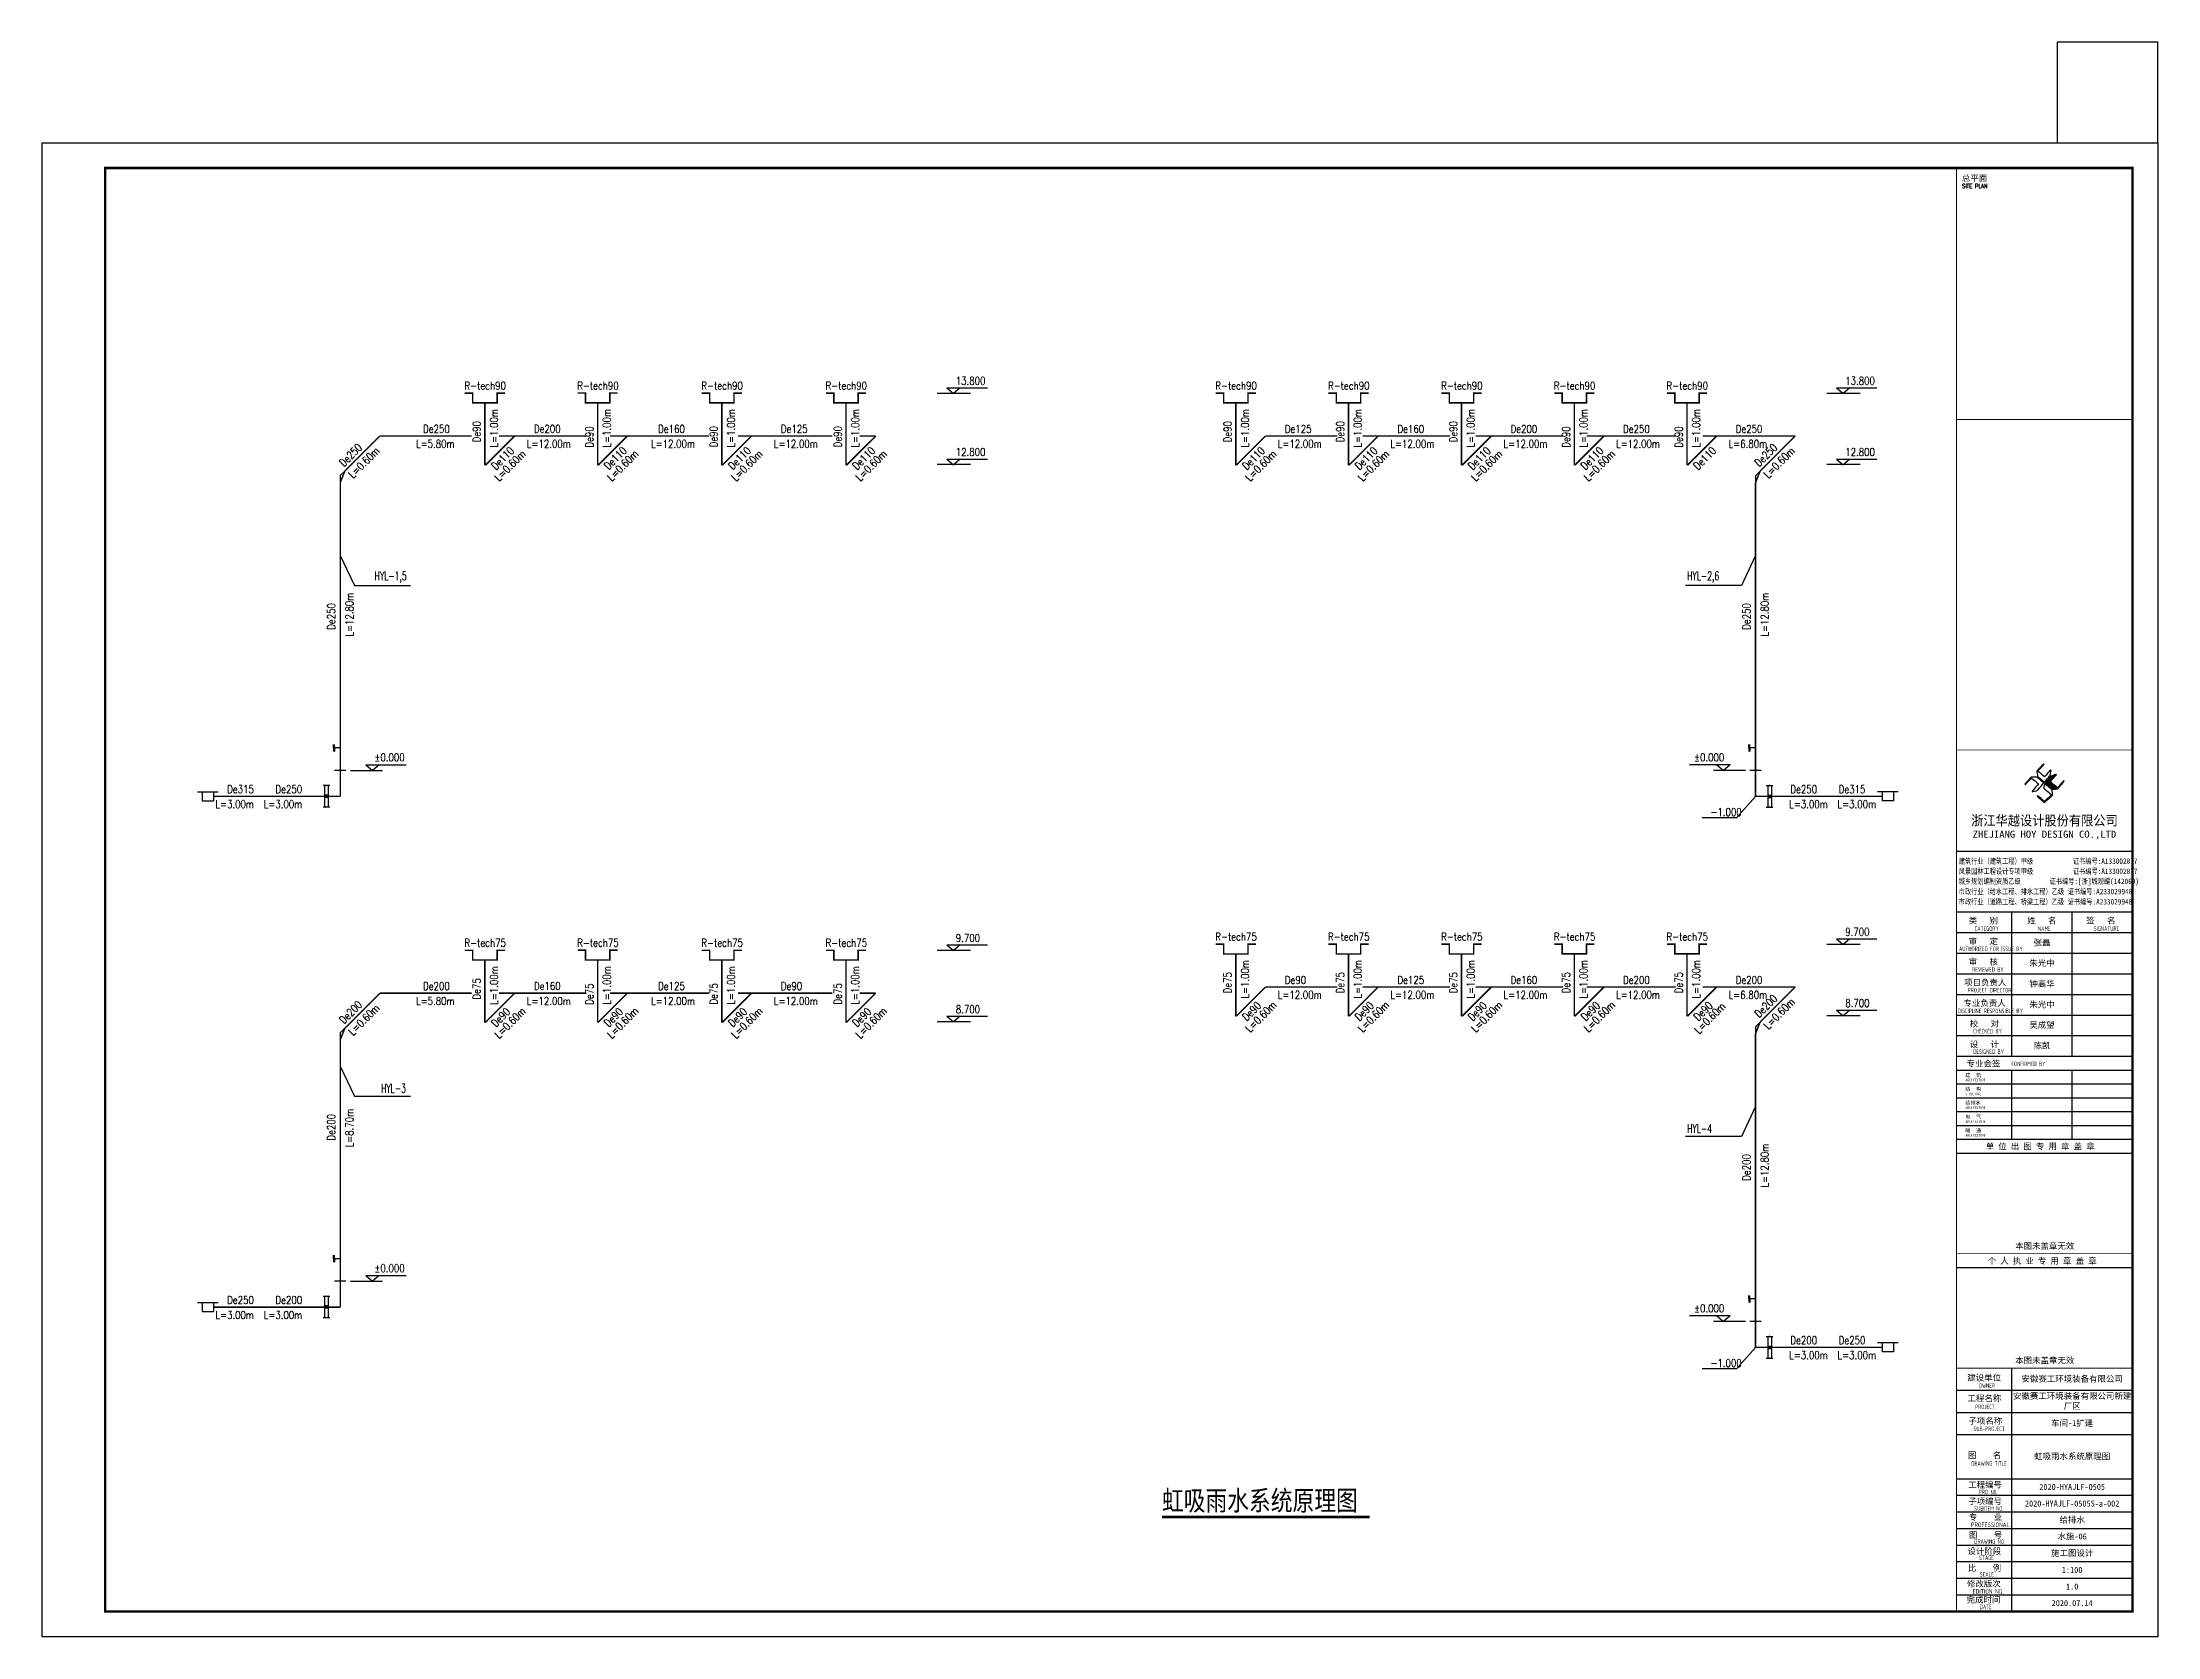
# Model space of a CAD drawing. Extents: x 1635833 to 4277885, y 16914845 to 35313750.
# Drawn here: x 2186774 to 2270874, y 17408929 to 17472329 of the extents above; entities that cross this region are included whole.
import ezdxf
from ezdxf.enums import TextEntityAlignment as Align

# ---------------------------------------------------------------- set-up
doc = ezdxf.new("R2010")
doc.units = 0
doc.header["$LTSCALE"] = 1000
doc.header["$MEASUREMENT"] = 0
for name, color, linetype in [('DIM_SYMB', 165, 'Continuous'), ('DIM_雨水', 3, 'Continuous'), ('PUB_TEXT', 7, 'Continuous'), ('PUB_TITLE', 4, 'Continuous'), ('TK', 4, 'Continuous'), ('TWT_TEXT', 7, 'Continuous'), ('WSL-bgbz', 7, 'Continuous'), ('WSL-gdcd', 7, 'Continuous'), ('WSL-gdgj', 7, 'Continuous'), ('WSL-xhbz', 7, 'Continuous'), ('WSL-xtpj', 7, 'Continuous'), ('WSL-xttg', 7, 'Continuous')]:
    doc.layers.add(name, color=color, linetype=linetype)
doc.styles.add('-宋体', font='', dxfattribs={"width": 0.8})
doc.styles.add('_TWT_SERIAL', font='COMPLEX', dxfattribs={"width": 0.8, "height": 3, "bigfont": 'HZTXT'})
doc.styles.add('HT', font='simhei.ttf', dxfattribs={"width": 0.7})
doc.styles.add('HZTXT', font='romans', dxfattribs={"width": 0.7, "bigfont": 'hztxt'})
doc.styles.add('ROMANS', font='romans', dxfattribs={"width": 0.65, "height": 231.275})
doc.styles.add('TSSD_REIN', font='tssdeng.shx', dxfattribs={"width": 0.7, "bigfont": 'tssdchn.shx'})
doc.styles.add('图签宋体', font='', dxfattribs={"height": 300})
doc.styles.add('图签黑体', font='simhei.ttf', dxfattribs={"height": 550})
doc.styles.get('-宋体').set_extended_font_data('SimSun')
doc.styles.get('图签宋体').set_extended_font_data('NSimSun')

msp = doc.modelspace()

# ---------------------------------------------------------------- texts
at = {"layer": 'PUB_TEXT', "style": '-宋体', "width": 0.8}
msp.add_text('虹吸雨水系统原理图', height=793.038, dxfattribs=at).set_placement((2231285.938, 17413947.558, 0))
at = {"layer": 'TWT_TEXT', "style": '_TWT_SERIAL', "width": 0.64}
for s, p in [('HYL-1,5', (2199984.149, 17450936.338, 0)), ('HYL-2,6', (2252166.774, 17450936.338, 0)), ('HYL-3', (2200240.149, 17430557.966, 0)), ('HYL-4', (2252166.774, 17428959.445, 0))]:
    msp.add_text(s, height=350, dxfattribs=at).set_placement(p)
at = {"layer": 'WSL-bgbz', "style": 'HZTXT', "width": 0.8}
for s, p in [('13.800', (2223090.429, 17458709.888, 0)), ('13.800', (2258452.68, 17458709.888, 0)), ('12.800', (2223090.429, 17455878.352, 0)), ('12.800', (2258452.68, 17455878.352, 0)), ('%%p0.000', (2199979.455, 17443739.228, 0)), ('%%p0.000', (2252442.419, 17443737.792, 0)), ('-1.000', (2253092.385, 17441561.909, 0)), ('9.700', (2223090.429, 17436554.588, 0)), ('9.700', (2258452.68, 17436799.661, 0)), ('8.700', (2223090.429, 17433723.052, 0)), ('8.700', (2258452.68, 17433968.126, 0)), ('%%p0.000', (2199979.455, 17423427.522, 0)), ('%%p0.000', (2252442.419, 17421827.565, 0)), ('-1.000', (2253092.385, 17419651.683, 0))]:
    msp.add_text(s, height=312.6104, dxfattribs=at).set_placement(p)
at = {"layer": 'WSL-gdcd', "style": 'HZTXT', "width": 0.8}
for s, rotation, p in [('L=1.00m', 90, (2204889.831, 17456212.082, 0)), ('L=1.00m', 90, (2209371.742, 17456215.061, 0)), ('L=1.00m', 90, (2214308.95, 17456214.343, 0)), ('L=1.00m', 90, (2219246.159, 17456213.625, 0)), ('L=1.00m', 90, (2234742.346, 17456210.646, 0)), ('L=1.00m', 90, (2239221.278, 17456210.646, 0)), ('L=1.00m', 90, (2243718.072, 17456210.646, 0)), ('L=1.00m', 90, (2248199.983, 17456213.625, 0)), ('L=1.00m', 90, (2252678.915, 17456213.625, 0)), ('L=0.60m', 45, (2199126.88, 17454965.608, 0)), ('L=0.60m', 45, (2204936.616, 17454844.175, 0)), ('L=0.60m', 45, (2209418.526, 17454847.154, 0)), ('L=0.60m', 45, (2214355.735, 17454846.436, 0)), ('L=0.60m', 45, (2219292.944, 17454845.719, 0)), ('L=0.60m', 45, (2234789.131, 17454842.74, 0)), ('L=0.60m', 45, (2239268.062, 17454842.74, 0)), ('L=0.60m', 45, (2243764.857, 17454842.74, 0)), ('L=0.60m', 45, (2248246.768, 17454845.719, 0)), ('L=0.60m', 45, (2255393.077, 17454964.172, 0)), ('L=12.80m', 90, (2199139.588, 17448696.624, 0)), ('L=12.80m', 90, (2255405.784, 17448695.188, 0)), ('L=1.00m', 90, (2234742.346, 17434300.42, 0)), ('L=1.00m', 90, (2239221.278, 17434300.42, 0)), ('L=1.00m', 90, (2243718.072, 17434300.42, 0)), ('L=1.00m', 90, (2248199.983, 17434303.399, 0)), ('L=1.00m', 90, (2252678.915, 17434303.399, 0)), ('L=1.00m', 90, (2204889.831, 17434056.782, 0)), ('L=1.00m', 90, (2209371.742, 17434059.761, 0)), ('L=1.00m', 90, (2214308.95, 17434059.043, 0)), ('L=1.00m', 90, (2219246.159, 17434058.325, 0)), ('L=0.60m', 45, (2199126.88, 17432810.308, 0)), ('L=0.60m', 45, (2234789.131, 17432932.513, 0)), ('L=0.60m', 45, (2239268.062, 17432932.513, 0)), ('L=0.60m', 45, (2243764.857, 17432932.513, 0)), ('L=0.60m', 45, (2248246.768, 17432935.492, 0)), ('L=0.60m', 45, (2252636.212, 17432877.163, 0)), ('L=0.60m', 45, (2255393.077, 17433053.945, 0)), ('L=0.60m', 45, (2204936.616, 17432688.876, 0)), ('L=0.60m', 45, (2209418.526, 17432691.855, 0)), ('L=0.60m', 45, (2214355.735, 17432691.137, 0)), ('L=0.60m', 45, (2219292.944, 17432690.419, 0)), ('L=8.70m', 90, (2199139.588, 17428384.919, 0)), ('L=12.80m', 90, (2255405.784, 17426784.962, 0))]:
    msp.add_text(s, height=312.6104, rotation=rotation, dxfattribs=at).set_placement(p)
for s, p in [('L=5.80m', (2201631.194, 17456205.488, 0)), ('L=12.00m', (2206038.911, 17456206.206, 0)), ('L=12.00m', (2210976.12, 17456205.488, 0)), ('L=12.00m', (2215857.541, 17456205.488, 0)), ('L=12.00m', (2235891.426, 17456204.77, 0)), ('L=12.00m', (2240370.358, 17456204.77, 0)), ('L=12.00m', (2244867.153, 17456204.77, 0)), ('L=12.00m', (2249339.104, 17456204.053, 0)), ('L=6.80m', (2253817.039, 17456203.335, 0)), ('L=3.00m', (2193656.122, 17441878.273, 0)), ('L=3.00m', (2195576.968, 17441878.273, 0)), ('L=3.00m', (2256225.64, 17441876.837, 0)), ('L=3.00m', (2258146.486, 17441876.837, 0)), ('L=5.80m', (2201631.194, 17434050.188, 0)), ('L=12.00m', (2206038.911, 17434050.906, 0)), ('L=12.00m', (2210976.12, 17434050.188, 0)), ('L=12.00m', (2215857.541, 17434050.188, 0)), ('L=12.00m', (2235891.426, 17434294.544, 0)), ('L=12.00m', (2240370.358, 17434294.544, 0)), ('L=12.00m', (2244867.153, 17434294.544, 0)), ('L=12.00m', (2249339.104, 17434293.826, 0)), ('L=6.80m', (2253817.039, 17434293.108, 0)), ('L=3.00m', (2193656.122, 17421566.568, 0)), ('L=3.00m', (2195576.968, 17421566.568, 0)), ('L=3.00m', (2256225.64, 17419966.61, 0)), ('L=3.00m', (2258146.486, 17419966.61, 0))]:
    msp.add_text(s, height=312.6104, dxfattribs=at).set_placement(p)
at = {"layer": 'WSL-gdgj', "style": 'HZTXT', "width": 0.8}
for s, p in [('De250', (2201911.15, 17456798.843, 0)), ('De200', (2206318.867, 17456799.56, 0)), ('De160', (2211256.076, 17456798.843, 0)), ('De125', (2216137.497, 17456798.843, 0)), ('De125', (2236171.382, 17456798.125, 0)), ('De160', (2240650.314, 17456798.125, 0)), ('De200', (2245147.108, 17456798.125, 0)), ('De250', (2249619.06, 17456797.407, 0)), ('De250', (2254096.995, 17456796.689, 0)), ('De315', (2194122.345, 17442471.627, 0)), ('De250', (2196043.191, 17442471.627, 0)), ('De250', (2256271.502, 17442470.191, 0)), ('De315', (2258192.348, 17442470.191, 0)), ('De200', (2201911.15, 17434643.543, 0)), ('De160', (2206318.867, 17434644.261, 0)), ('De125', (2211256.076, 17434643.543, 0)), ('De90', (2216137.497, 17434643.543, 0)), ('De90', (2236171.382, 17434887.898, 0)), ('De125', (2240650.314, 17434887.898, 0)), ('De160', (2245147.108, 17434887.898, 0)), ('De200', (2249619.06, 17434887.18, 0)), ('De200', (2254096.995, 17434886.462, 0)), ('De250', (2194122.345, 17422159.922, 0)), ('De200', (2196043.191, 17422159.922, 0)), ('De200', (2256271.502, 17420559.965, 0)), ('De250', (2258192.348, 17420559.965, 0))]:
    msp.add_text(s, height=312.6104, dxfattribs=at).set_placement(p)
for s, rotation, p in [('De90', 90, (2204199.168, 17456420.952, 0)), ('De90', 90, (2208681.079, 17456211.073, 0)), ('De90', 90, (2213618.287, 17456222.858, 0)), ('De90', 90, (2218555.496, 17456222.14, 0)), ('De90', 90, (2234051.683, 17456419.516, 0)), ('De90', 90, (2238530.615, 17456419.516, 0)), ('De90', 90, (2243027.409, 17456419.516, 0)), ('De90', 90, (2247509.32, 17456209.637, 0)), ('De90', 90, (2251988.252, 17456209.637, 0)), ('De250', 45, (2198764.889, 17455431.609, 0)), ('De110', 45, (2204808.668, 17455301.994, 0)), ('De110', 45, (2209290.578, 17455304.973, 0)), ('De110', 45, (2214227.787, 17455304.973, 0)), ('De110', 45, (2219164.996, 17455304.255, 0)), ('De110', 45, (2234661.183, 17455300.559, 0)), ('De110', 45, (2239140.114, 17455300.559, 0)), ('De110', 45, (2243636.909, 17455300.559, 0)), ('De110', 45, (2248118.82, 17455303.537, 0)), ('De110', 45, (2252597.751, 17455303.537, 0)), ('De250', 45, (2255031.085, 17455430.173, 0)), ('De250', 90, (2198416.273, 17448966.976, 0)), ('De250', 90, (2254682.47, 17448965.541, 0)), ('De75', 90, (2204199.168, 17434265.652, 0)), ('De75', 90, (2208681.079, 17434055.773, 0)), ('De75', 90, (2213618.287, 17434067.558, 0)), ('De75', 90, (2218555.496, 17434066.84, 0)), ('De75', 90, (2234051.683, 17434509.29, 0)), ('De75', 90, (2238530.615, 17434509.29, 0)), ('De75', 90, (2243027.409, 17434509.29, 0)), ('De75', 90, (2247509.32, 17434512.269, 0)), ('De75', 90, (2251988.252, 17434512.269, 0)), ('De200', 45, (2198764.889, 17433276.309, 0)), ('De90', 45, (2234661.183, 17433390.332, 0)), ('De90', 45, (2239140.114, 17433390.332, 0)), ('De90', 45, (2243636.909, 17433390.332, 0)), ('De90', 45, (2248133.704, 17433394.029, 0)), ('De90', 45, (2252612.635, 17433394.029, 0)), ('De200', 45, (2255031.085, 17433519.947, 0)), ('De90', 45, (2204808.668, 17433146.695, 0)), ('De90', 45, (2209290.578, 17433149.673, 0)), ('De90', 45, (2214227.787, 17433149.673, 0)), ('De90', 45, (2219164.996, 17433148.956, 0)), ('De200', 90, (2198416.273, 17428655.271, 0)), ('De200', 90, (2254682.47, 17427055.314, 0))]:
    msp.add_text(s, height=312.6104, rotation=rotation, dxfattribs=at).set_placement(p)
at = {"layer": 'WSL-xhbz', "style": 'HZTXT', "width": 0.8}
for s, p in [('R-tech90', (2203555.606, 17458518.013, 0)), ('R-tech90', (2208037.517, 17458520.992, 0)), ('R-tech90', (2212974.726, 17458520.274, 0)), ('R-tech90', (2217911.935, 17458519.556, 0)), ('R-tech90', (2233408.121, 17458516.577, 0)), ('R-tech90', (2237887.053, 17458516.577, 0)), ('R-tech90', (2242383.848, 17458516.577, 0)), ('R-tech90', (2246865.758, 17458519.556, 0)), ('R-tech90', (2251344.69, 17458519.556, 0)), ('R-tech75', (2203555.606, 17436362.713, 0)), ('R-tech75', (2208037.517, 17436365.692, 0)), ('R-tech75', (2212974.726, 17436364.974, 0)), ('R-tech75', (2217911.935, 17436364.256, 0)), ('R-tech75', (2233408.121, 17436606.351, 0)), ('R-tech75', (2237887.053, 17436606.351, 0)), ('R-tech75', (2242383.848, 17436606.351, 0)), ('R-tech75', (2246865.758, 17436609.33, 0)), ('R-tech75', (2251344.69, 17436609.33, 0))]:
    msp.add_text(s, height=312.6104, dxfattribs=at).set_placement(p)

# ---------------------------------------------------------------- blocks, each defined once
blk = doc.blocks.new('BIAOGAO')
for p, q in [((-559197, 153224), (-557591, 153224)), ((-559197, 153224), (-558934, 153000)), ((-558671, 153224), (-558934, 153000))]:
    blk.add_line(p, q)
blk = doc.blocks.new('建筑外墙3')
at = {"layer": 'WSL-xtpj'}
for p, q in [((-217, 426), (-86, 426)), ((-151, 426), (-151, -426)), ((-151, 49), (0, 49)), ((-61, 448), (-86, 426)), ((-78, 410), (-61, 448)), ((-53, 426), (-78, 410)), ((-53, 426), (53, 426)), ((0, 426), (0, -426)), ((-217, -426), (-86, -426)), ((-151, -42), (0, -42)), ((-60, -405), (-86, -426)), ((-77, -443), (-60, -405)), ((-53, -426), (-77, -443)), ((-53, -426), (53, -426))]:
    blk.add_line(p, q, dxfattribs=at)
blk = doc.blocks.new('雨水井1')
at = {"layer": 'WSL-xtpj'}
for p, q in [((638, 181), (-189, 181)), ((0, 181), (0, -181)), ((449, 181), (449, -181)), ((449, -181), (0, -181))]:
    blk.add_line(p, q, dxfattribs=at)
blk = doc.blocks.new('A$C053D6479')
at = {"layer": 'PUB_TITLE'}
h = blk.add_hatch(color=256, dxfattribs=at)
h.dxf.hatch_style = 1
edge = h.paths.add_edge_path()
edge.add_spline(control_points=[(1026, 827), (1105, 920), (1188, 1008), (1266, 1102)], knot_values=[13, 13, 13, 13, 14, 14, 14, 14], degree=3, periodic=0)
edge.add_spline(control_points=[(1266, 1102), (1258, 1111), (1249, 1119), (1239, 1116)], knot_values=[12, 12, 12, 12, 13, 13, 13, 13], degree=3, periodic=0)
edge.add_spline(control_points=[(1239, 1116), (1210, 1107), (1179, 1092), (1144, 1077)], knot_values=[11, 11, 11, 11, 12, 12, 12, 12], degree=3, periodic=0)
edge.add_spline(control_points=[(1144, 1077), (1109, 1063), (1069, 1053), (1047, 1038)], knot_values=[10, 10, 10, 10, 11, 11, 11, 11], degree=3, periodic=0)
edge.add_spline(control_points=[(1047, 1038), (1028, 1026), (1007, 992), (991, 972)], knot_values=[9, 9, 9, 9, 10, 10, 10, 10], degree=3, periodic=0)
edge.add_spline(control_points=[(991, 972), (942, 913), (899, 868), (849, 810)], knot_values=[8, 8, 8, 8, 9, 9, 9, 9], degree=3, periodic=0)
edge.add_spline(control_points=[(849, 810), (842, 801), (822, 776), (822, 775)], knot_values=[7, 7, 7, 7, 8, 8, 8, 8], degree=3, periodic=0)
edge.add_spline(control_points=[(822, 775), (823, 771), (848, 752), (859, 744)], knot_values=[6, 6, 6, 6, 7, 7, 7, 7], degree=3, periodic=0)
edge.add_spline(control_points=[(859, 744), (949, 670), (1035, 592), (1122, 521)], knot_values=[5, 5, 5, 5, 6, 6, 6, 6], degree=3, periodic=0)
edge.add_spline(control_points=[(1122, 521), (1153, 527), (1185, 530), (1217, 533)], knot_values=[4, 4, 4, 4, 5, 5, 5, 5], degree=3, periodic=0)
edge.add_spline(control_points=[(1217, 533), (1246, 535), (1293, 532), (1316, 542)], knot_values=[3, 3, 3, 3, 4, 4, 4, 4], degree=3, periodic=0)
edge.add_spline(control_points=[(1316, 542), (1327, 547), (1338, 565), (1349, 579)], knot_values=[2, 2, 2, 2, 3, 3, 3, 3], degree=3, periodic=0)
edge.add_spline(control_points=[(1349, 579), (1423, 670), (1507, 759), (1572, 848)], knot_values=[1, 1, 1, 1, 2, 2, 2, 2], degree=3, periodic=0)
edge.add_spline(control_points=[(1572, 848), (1564, 852), (1561, 861), (1551, 862)], knot_values=[0, 0, 0, 0, 1, 1, 1, 1], degree=3, periodic=0)
edge.add_spline(control_points=[(1551, 862), (1469, 769), (1393, 671), (1310, 579)], knot_values=[15, 15, 15, 15, 16, 16, 16, 16], degree=3, periodic=0)
edge.add_spline(control_points=[(1310, 579), (1216, 662), (1118, 742), (1026, 827)], knot_values=[14, 14, 14, 14, 15, 15, 15, 15], degree=3, periodic=0)
at = {"layer": 'TK'}
for points, knots in [([(555, 949), (624, 891), (699, 833), (760, 773), (689, 691), (614, 604), (539, 517), (529, 505), (516, 487), (506, 482), (492, 475), (469, 472), (452, 467), (416, 456), (383, 448), (342, 438), (323, 433), (297, 422), (293, 440), (291, 452), (313, 470), (322, 480), (400, 566), (477, 652), (553, 736), (460, 815), (366, 894), (270, 970), (183, 883), (101, 791), (16, 703), (-18, 714), (9, 735), (28, 755), (103, 838), (192, 930), (266, 1005), (319, 1009), (387, 1005), (442, 1007), (456, 1008), (472, 1011), (485, 1007), (507, 1000), (534, 967), (555, 949)], [0, 0, 0, 0, 1, 1, 1, 2, 2, 2, 3, 3, 3, 4, 4, 4, 5, 5, 5, 6, 6, 6, 7, 7, 7, 8, 8, 8, 9, 9, 9, 10, 10, 10, 11, 11, 11, 12, 12, 12, 13, 13, 13, 14, 14, 14, 15, 15, 15, 15]), ([(1031, 1298), (1066, 1286), (1054, 1262), (1045, 1224), (1036, 1188), (1031, 1158), (1024, 1121), (1020, 1104), (1017, 1085), (1012, 1071), (1004, 1052), (976, 1026), (956, 1003), (906, 946), (866, 899), (814, 839), (806, 829), (789, 806), (787, 806), (777, 804), (728, 856), (719, 864), (651, 922), (580, 978), (514, 1036), (509, 1106), (488, 1176), (479, 1247), (570, 1343), (663, 1436), (758, 1526), (764, 1523), (768, 1518), (774, 1515), (693, 1422), (599, 1343), (520, 1249), (607, 1171), (698, 1096), (789, 1021), (874, 1109), (950, 1206), (1031, 1298)], [0, 0, 0, 0, 1, 1, 1, 2, 2, 2, 3, 3, 3, 4, 4, 4, 5, 5, 5, 6, 6, 6, 7, 7, 7, 8, 8, 8, 9, 9, 9, 10, 10, 10, 11, 11, 11, 12, 12, 12, 13, 13, 13, 14, 14, 14, 14]), ([(1551, 862), (1561, 861), (1564, 852), (1572, 848), (1507, 759), (1423, 670), (1349, 579), (1338, 565), (1327, 547), (1316, 542), (1293, 532), (1246, 535), (1217, 533), (1185, 530), (1153, 527), (1122, 521), (1035, 592), (949, 670), (859, 744), (848, 752), (823, 771), (822, 775), (822, 776), (842, 801), (849, 810), (899, 868), (942, 913), (991, 972), (1007, 992), (1028, 1026), (1047, 1038), (1069, 1053), (1109, 1063), (1144, 1077), (1179, 1092), (1210, 1107), (1239, 1116), (1249, 1119), (1258, 1111), (1266, 1102), (1188, 1008), (1105, 920), (1026, 827), (1118, 742), (1216, 662), (1310, 579), (1393, 671), (1469, 769), (1551, 862)], [0, 0, 0, 0, 1, 1, 1, 2, 2, 2, 3, 3, 3, 4, 4, 4, 5, 5, 5, 6, 6, 6, 7, 7, 7, 8, 8, 8, 9, 9, 9, 10, 10, 10, 11, 11, 11, 12, 12, 12, 13, 13, 13, 14, 14, 14, 15, 15, 15, 16, 16, 16, 16]), ([(1097, 490), (1100, 425), (1106, 361), (1107, 294), (1018, 207), (925, 121), (830, 33), (818, 21), (800, 0), (787, 0), (768, -1), (725, 49), (712, 60), (662, 103), (616, 143), (568, 186), (545, 207), (518, 224), (499, 250), (501, 259), (511, 261), (516, 267), (609, 192), (696, 111), (785, 33), (883, 118), (977, 208), (1070, 298), (992, 373), (892, 456), (803, 534), (791, 544), (768, 561), (766, 569), (761, 588), (776, 634), (780, 655), (785, 690), (788, 721), (795, 746), (897, 661), (998, 576), (1097, 490)], [0, 0, 0, 0, 1, 1, 1, 2, 2, 2, 3, 3, 3, 4, 4, 4, 5, 5, 5, 6, 6, 6, 7, 7, 7, 8, 8, 8, 9, 9, 9, 10, 10, 10, 11, 11, 11, 12, 12, 12, 13, 13, 13, 14, 14, 14, 14])]:
    blk.add_open_spline(points, degree=3, knots=knots, dxfattribs=at)
blk = doc.blocks.new('GeYuanFrame_18068708', base_point=(20.09, 4.53))
at = {"layer": 'PUB_TITLE'}
for points in [[(803.09, 235.33), (803.09, 292.73)], [(827.09, 235.33), (827.09, 292.73)], [(803.09, 202.33), (803.09, 229.83)], [(827.09, 202.33), (827.09, 229.83)], [(803.09, 14.53), (803.09, 111.33)]]:
    blk.add_lwpolyline(points, dxfattribs=at)
at = {"layer": 'TK'}
for p, q in [((781.09, 316.93), (851.09, 316.93)), ((781.09, 284.53), (851.09, 284.53)), ((781.09, 276.33), (851.09, 276.33)), ((781.09, 268.13), (851.09, 268.13)), ((781.09, 259.93), (851.09, 259.93)), ((781.09, 251.73), (851.09, 251.73)), ((781.09, 243.53), (851.09, 243.53)), ((781.09, 235.33), (851.09, 235.33)), ((781.09, 235.33), (851.09, 235.33)), ((781.09, 102.53), (851.09, 102.53)), ((781.09, 93.73), (851.09, 93.73)), ((781.09, 84.93), (803.09, 84.93)), ((781.09, 84.93), (851.09, 84.93)), ((781.09, 67.37), (851.09, 67.37)), ((781.09, 67.33), (851.09, 67.33)), ((781.09, 60.77), (851.09, 60.77)), ((781.09, 54.17), (851.09, 54.17)), ((781.09, 47.57), (851.09, 47.57)), ((781.09, 40.97), (851.09, 40.97)), ((781.09, 34.37), (851.09, 34.37)), ((781.09, 27.77), (851.09, 27.77)), ((781.09, 21.17), (851.09, 21.17)), ((781.09, 14.53), (851.09, 14.53))]:
    blk.add_line(p, q, dxfattribs=at)
blk.add_lwpolyline([(20.09, 4.53), (20.09, 598.53), (861.09, 598.53), (861.09, 4.53)], close=True, dxfattribs=at)
at = {"layer": 'TK', "const_width": 1}
blk.add_lwpolyline([(45.09, 588.53), (851.09, 588.53), (851.09, 14.53), (45.09, 14.53)], close=True, dxfattribs=at)
at = {"layer": 'TK'}
for points, const_width in [([(781.09, 588.53), (781.09, 14.53)], 0.4), ([(781.09, 488.5), (851.09, 488.5)], 0.35), ([(781.09, 357.14), (851.09, 357.14)], 0.35), ([(781.09, 292.73), (851.09, 292.73)], 0.35), ([(781.09, 292.73), (851.09, 292.73)], 0.35), ([(781.09, 235.33), (851.09, 235.33)], 0.35), ([(781.09, 202.33), (851.09, 202.33)], 0.35), ([(781.09, 156.83), (851.09, 156.83)], 0.35), ([(781.09, 111.33), (851.09, 111.33)], 0.35), ([(781.09, 67.37), (851.09, 67.37)], 0.35)]:
    blk.add_lwpolyline(points, dxfattribs=dict(at, const_width=const_width))
for points in [[(781.09, 292.73), (851.09, 292.73)], [(781.09, 235.33), (851.09, 235.33)], [(781.09, 229.83), (851.09, 229.83)], [(781.09, 224.33), (851.09, 224.33)], [(781.09, 218.83), (851.09, 218.83)], [(781.09, 213.33), (851.09, 213.33)], [(781.09, 207.83), (851.09, 207.83)], [(781.09, 202.33), (851.09, 202.33)], [(781.09, 196.83), (851.09, 196.83)], [(781.09, 151.33), (851.09, 151.33)]]:
    blk.add_lwpolyline(points, dxfattribs=at)
at = {"layer": 'PUB_TITLE', "xscale": 0.01000000000021828, "yscale": 0.01000000000021828, "zscale": 0.01}
blk.add_blockref('A$C053D6479', (808.19, 336.27), dxfattribs=at)
at = {"layer": 'TK', "style": '图签宋体'}
for s, height, p in [('总平面', 2.4, (783.23, 583.28)), ('类   别', 2.4, (785.97, 288.09)), ('姓   名', 2.4, (809.2, 288.09)), ('签   名', 2.4, (832.68, 288.09)), ('审   定', 2.4, (785.97, 279.89)), ('审   核', 2.4, (785.97, 271.69)), ('项目负责人', 2.4, (784.13, 263.49)), ('专业负责人', 2.4, (783.89, 255.29)), ('校   对', 2.4, (786.38, 247.09)), ('设   计', 2.4, (786.36, 238.89)), ('建  筑', 1.44, (784.61, 227.11)), ('专业会签', 2.4, (785.12, 231.24)), ('结  构', 1.44, (784.61, 221.61)), ('给排水', 1.44, (784.61, 216.11)), ('电  气', 1.44, (784.61, 210.61)), ('暖  通', 1.44, (784.61, 205.11)), ('单 位 出 图 专 用 章 盖 章', 2.4, (792.72, 198.35)), ('本图未盖章无效', 2.4, (804.43, 158.7)), ('个 人 执 业 专 用 章 盖 章', 2.4, (793.52, 152.77)), ('本图未盖章无效', 2.4, (804.43, 113.2)), ('建设单位', 2.4, (785.39, 106.33)), ('工程名称', 2.4, (785.47, 98.12)), ('子项名称', 2.4, (785.85, 89.14)), ('图    名', 2.4, (785.63, 75.5)), ('工程编号', 2.4, (785.77, 63.77)), ('子项编号', 2.4, (785.77, 57.19)), ('专    业', 2.4, (786.01, 50.88)), ('图    号', 2.4, (786.02, 43.77)), ('设计阶段', 2.4, (785.45, 37.32)), ('修改版次', 2.4, (785.24, 24.41)), ('比    例', 2.4, (785.59, 30.63)), ('完成时间', 2.4, (785.11, 18.02))]:
    blk.add_text(s, height=height, dxfattribs=at).set_placement(p)
at = {"layer": 'TK'}
for s, height, style, width, p in [('SITE PLAN', 1.697, 'ROMANS', 0.76, (783.35, 580.49)), ('建筑行业（建筑工程）甲级           证书编号:A133002877', 2.2, '-宋体', 0.8, (782, 311.83)), ('风景园林工程设计专项甲级           证书编号:A133002877', 2.2, '-宋体', 0.8, (782, 307.81)), ('城乡规划编制资质乙级        证书编号:[浙]城规编(142069)', 2.2, '-宋体', 0.8, (782, 303.82)), ('市政行业（给水工程、排水工程）乙级 证书编号:A233029948', 2.2, '-宋体', 0.8, (782, 299.74)), ('市政行业（道路工程、桥梁工程）乙级 证书编号:A233029948', 2.2, '-宋体', 0.8, (782, 295.69)), ('CATEGORY', 1.8, 'TSSD_REIN', 0.7, (788.32, 285.17)), ('NAME', 1.8, 'TSSD_REIN', 0.7, (813.51, 285.17)), ('SIGNATURE', 1.8, 'TSSD_REIN', 0.7, (835.66, 285.17)), ('AUTHORIZED FOR ISSUE BY', 1.8, 'TSSD_REIN', 0.7, (782.12, 277.17)), ('REVIEWED BY', 1.8, 'TSSD_REIN', 0.7, (787.36, 268.91)), ('PROJECT DIRECTOR', 1.8, 'TSSD_REIN', 0.7, (785.55, 260.74)), ('DISCIPLINE RESPONSIBLE BY', 1.8, 'TSSD_REIN', 0.7, (781.57, 252.48)), ('CHECKED BY', 1.8, 'TSSD_REIN', 0.7, (787.75, 244.44)), ('DESIGNED BY', 1.8, 'TSSD_REIN', 0.7, (787.76, 236.27)), ('CONFIRMED BY', 1.8, 'TSSD_REIN', 0.7, (802.94, 231.42)), ('ARCHITECTURE', 1.08, 'TSSD_REIN', 0.7, (784.65, 225.34)), ('STRUCTURE', 1.08, 'TSSD_REIN', 0.7, (784.65, 219.84)), ('ARCHITECTURE', 1.08, 'TSSD_REIN', 0.7, (784.65, 214.34)), ('ARCHITECTURE', 1.08, 'TSSD_REIN', 0.7, (784.65, 208.84)), ('ARCHITECTURE', 1.08, 'TSSD_REIN', 0.7, (784.65, 203.34)), ('OWNER', 1.8, 'TSSD_REIN', 0.7, (789.98, 103.48)), ('PROJECT', 1.8, 'TSSD_REIN', 0.7, (788.52, 95.02)), ('SUB-PROJECT', 1.8, 'TSSD_REIN', 0.7, (787.86, 86.3)), ('DRAWING TITLE', 1.8, 'TSSD_REIN', 0.7, (786.97, 72.53)), ('PRO N0.', 1.8, 'TSSD_REIN', 0.7, (790.01, 61.15)), ('SUBITEM NO.', 1.8, 'TSSD_REIN', 0.7, (788.15, 54.58)), ('PROFESSIONAL', 1.8, 'TSSD_REIN', 0.8, (786.88, 48.15)), ('DRAWING NO.', 1.8, 'TSSD_REIN', 0.7, (788.19, 41.45)), ('STAGE', 1.8, 'TSSD_REIN', 0.7, (790.09, 35.03)), ('SCALE', 1.8, 'TSSD_REIN', 0.7, (790.38, 28.42)), ('EDITION NO.', 1.8, 'TSSD_REIN', 0.8, (787.53, 21.64)), ('DATE', 1.8, 'TSSD_REIN', 0.7, (790.33, 15.45))]:
    blk.add_text(s, height=height, dxfattribs=dict(at, style=style, width=width)).set_placement(p)
for s, height, style, width, p in [('浙江华越设计股份有限公司', 3.96, 'HT', 0.9, (816.07, 329.16)), ('ZHEJIANG HOY DESIGN CO.,LTD', 2.8, '图签黑体', 1.11, (816.06, 323.29))]:
    blk.add_text(s, height=height, dxfattribs=dict(at, style=style, width=width)).set_placement(p, align=Align.MIDDLE)
at = {"layer": 'TK', "char_height": 2.4, "attachment_point": 5, "style": '图签宋体'}
for s, insert, width in [('张矗', (815.09, 280.4), 24), ('朱光中', (815.09, 272.23), 24), ('钟高华', (815.09, 264.03), 24), ('朱光中', (815.09, 255.76), 24), ('吴成望', (815.09, 247.63), 24), ('陈凯', (815.09, 239.43), 24), ('安徽赛工环境装备有限公司新建厂区', (827.09, 98.13), 48), ('安徽赛工环境装备有限公司', (827.09, 106.93), 48), ('车间-1扩建', (827.09, 89.33), 48), ('虹吸雨水系统原理图', (827.09, 76.13), 48), ('2020-HYAJLF-0505', (827.09, 64.07), 48), ('2020-HYAJLF-0505S-a-002', (827.09, 57.47), 48), ('给排水', (827.09, 50.87), 48), ('水施-06', (827.09, 44.27), 48), ('施工图设计', (827.09, 37.67), 48), ('1:100', (827.09, 31.07), 48), ('1.0', (827.09, 24.47), 48), ('2020.07.14', (827.09, 17.88), 48)]:
    blk.add_mtext(s, dxfattribs=dict(at, insert=insert, width=width))

# ---------------------------------------------------------------- linework, layer by layer
msp.add_lwpolyline([(2266873.512, 17468328.671), (2270873.512, 17468328.671), (2270873.512, 17472328.671), (2266873.512, 17472328.671)], close=True)
at = {"layer": 'DIM_SYMB', "const_width": 105}
msp.add_lwpolyline([(2231285.938, 17413685.078), (2239541.507, 17413685.078)], dxfattribs=at)
at = {"layer": 'DIM_雨水'}
for p, q in [((2198619.697, 17451920.799, 0), (2199182.832, 17450729.671, 0)), ((2254885.893, 17451920.799, 0), (2254322.758, 17450729.671, 0)), ((2199182.832, 17450729.671, 0), (2201408.816, 17450729.671, 0)), ((2254322.758, 17450729.671, 0), (2252096.774, 17450729.671, 0)), ((2198619.697, 17431609.094, 0), (2199182.832, 17430417.966, 0)), ((2199182.832, 17430417.966, 0), (2201408.816, 17430417.966, 0)), ((2254885.893, 17430010.573, 0), (2254322.758, 17428819.445, 0)), ((2254322.758, 17428819.445, 0), (2252096.774, 17428819.445, 0))]:
    msp.add_line(p, q, dxfattribs=at)
at = {"layer": 'WSL-bgbz'}
for p, q in [((2223676.193, 17458365.248, 0), (2222351.912, 17458365.248, 0)), ((2259038.445, 17458365.248, 0), (2257714.163, 17458365.248, 0)), ((2223676.193, 17455533.713, 0), (2222351.912, 17455533.713, 0)), ((2259038.445, 17455533.713, 0), (2257714.163, 17455533.713, 0)), ((2199025.901, 17443373.452, 0), (2200296.961, 17443373.452, 0)), ((2254479.689, 17443372.016, 0), (2253208.629, 17443372.016, 0)), ((2254885.893, 17442344.639, 0), (2254135.034, 17441494.061, 0)), ((2254135.034, 17441494.061, 0), (2252761.215, 17441494.061, 0)), ((2259038.445, 17436455.022, 0), (2257714.163, 17436455.022, 0)), ((2223676.193, 17436209.948, 0), (2222351.912, 17436209.948, 0)), ((2223676.193, 17433378.413, 0), (2222351.912, 17433378.413, 0)), ((2259038.445, 17433623.486, 0), (2257714.163, 17433623.486, 0)), ((2199025.901, 17423061.747, 0), (2200296.961, 17423061.747, 0)), ((2254479.689, 17421461.79, 0), (2253208.629, 17421461.79, 0)), ((2254885.893, 17420434.413, 0), (2254135.034, 17419583.834, 0)), ((2254135.034, 17419583.834, 0), (2252761.215, 17419583.834, 0))]:
    msp.add_line(p, q, dxfattribs=at)
at = {"layer": 'WSL-xtpj'}
for p, q in [((2198349.974, 17444268.969, 0), (2198349.974, 17444406.711, 0)), ((2198349.974, 17444268.969, 0), (2198349.974, 17444131.228, 0)), ((2198388.726, 17444268.969, 0), (2198388.726, 17444406.711, 0)), ((2198619.697, 17444268.969, 0), (2198388.726, 17444268.969, 0)), ((2198388.726, 17444268.969, 0), (2198388.726, 17444131.228, 0)), ((2254616.17, 17444267.534, 0), (2254616.17, 17444405.275, 0)), ((2254616.17, 17444267.534, 0), (2254616.17, 17444129.792, 0)), ((2254654.923, 17444267.534, 0), (2254654.923, 17444405.275, 0)), ((2254885.893, 17444267.534, 0), (2254654.923, 17444267.534, 0)), ((2254654.923, 17444267.534, 0), (2254654.923, 17444129.792, 0)), ((2198843.381, 17443373.452, 0), (2198396.013, 17443373.452, 0)), ((2255109.578, 17443372.016, 0), (2254662.209, 17443372.016, 0)), ((2198349.974, 17423957.264, 0), (2198349.974, 17424095.006, 0)), ((2198349.974, 17423957.264, 0), (2198349.974, 17423819.523, 0)), ((2198388.726, 17423957.264, 0), (2198388.726, 17424095.006, 0)), ((2198619.697, 17423957.264, 0), (2198388.726, 17423957.264, 0)), ((2198388.726, 17423957.264, 0), (2198388.726, 17423819.523, 0)), ((2198843.381, 17423061.747, 0), (2198396.013, 17423061.747, 0)), ((2254616.17, 17422357.307, 0), (2254616.17, 17422495.049, 0)), ((2254616.17, 17422357.307, 0), (2254616.17, 17422219.566, 0)), ((2254654.923, 17422357.307, 0), (2254654.923, 17422495.049, 0)), ((2254885.893, 17422357.307, 0), (2254654.923, 17422357.307, 0)), ((2254654.923, 17422357.307, 0), (2254654.923, 17422219.566, 0)), ((2255109.578, 17421461.79, 0), (2254662.209, 17421461.79, 0))]:
    msp.add_line(p, q, dxfattribs=at)
at = {"layer": 'WSL-xttg'}
for p, q in [((2198798.102, 17455275.537, 0), (2198619.697, 17455097.132, 0)), ((2198619.697, 17455097.132, 0), (2198619.697, 17454823.367, 0)), ((2255064.298, 17455274.101, 0), (2254885.893, 17455095.696, 0)), ((2254885.893, 17455095.696, 0), (2254885.893, 17454821.932, 0)), ((2198798.102, 17433120.237, 0), (2198619.697, 17432941.832, 0)), ((2255064.298, 17433363.875, 0), (2254885.893, 17433185.47, 0)), ((2254885.893, 17433185.47, 0), (2254885.893, 17432911.705, 0)), ((2198619.697, 17432941.832, 0), (2198619.697, 17432668.068, 0))]:
    msp.add_line(p, q, dxfattribs=at)
at = {"layer": 'WSL-xttg', "const_width": 60, "elevation": 0}
for points in [[(2203571.196, 17458377.387), (2203885.853, 17458377.387), (2203885.853, 17457990.353), (2204854.028, 17457990.353), (2204854.028, 17458377.387), (2205168.685, 17458377.387)], [(2208053.106, 17458380.366), (2208367.763, 17458380.366), (2208367.763, 17457993.332), (2209335.938, 17457993.332), (2209335.938, 17458380.366), (2209650.595, 17458380.366)], [(2212990.315, 17458379.648), (2213304.972, 17458379.648), (2213304.972, 17457992.615), (2214273.147, 17457992.615), (2214273.147, 17458379.648), (2214587.804, 17458379.648)], [(2217927.524, 17458378.931), (2218242.181, 17458378.931), (2218242.181, 17457991.897), (2219210.356, 17457991.897), (2219210.356, 17458378.931), (2219525.013, 17458378.931)], [(2233423.711, 17458375.952), (2233738.368, 17458375.952), (2233738.368, 17457988.918), (2234706.543, 17457988.918), (2234706.543, 17458375.952), (2235021.2, 17458375.952)], [(2237902.643, 17458375.952), (2238217.299, 17458375.952), (2238217.299, 17457988.918), (2239185.474, 17457988.918), (2239185.474, 17458375.952), (2239500.131, 17458375.952)], [(2242399.437, 17458375.952), (2242714.094, 17458375.952), (2242714.094, 17457988.918), (2243682.269, 17457988.918), (2243682.269, 17458375.952), (2243996.926, 17458375.952)], [(2246881.348, 17458378.931), (2247196.005, 17458378.931), (2247196.005, 17457991.897), (2248164.18, 17457991.897), (2248164.18, 17458378.931), (2248478.837, 17458378.931)], [(2251360.28, 17458378.931), (2251674.936, 17458378.931), (2251674.936, 17457991.897), (2252643.112, 17457991.897), (2252643.112, 17458378.931), (2252957.768, 17458378.931)], [(2204369.94, 17457990.353), (2204369.94, 17455504.852)], [(2208851.851, 17457993.332), (2208851.851, 17455507.831)], [(2213789.06, 17457992.615), (2213789.06, 17455507.113)], [(2218726.268, 17457991.897), (2218726.268, 17455506.395)], [(2234222.455, 17457988.918), (2234222.455, 17455503.416)], [(2238701.387, 17457988.918), (2238701.387, 17455503.416)], [(2243198.182, 17457988.918), (2243198.182, 17455503.416)], [(2247680.092, 17457991.897), (2247680.092, 17455506.395)], [(2252159.024, 17457991.897), (2252159.024, 17455506.395)], [(2198798.102, 17455275.537), (2200195.904, 17456673.339)], [(2200195.904, 17456673.339), (2203843.391, 17456673.339)], [(2204387.803, 17455508.548), (2205553.312, 17456674.057)], [(2204933.057, 17456674.057), (2208400.788, 17456674.057)], [(2208866.735, 17455508.548), (2210032.243, 17456674.057)], [(2209349.234, 17456673.339), (2213278.347, 17456673.339)], [(2213803.944, 17455507.831), (2214969.452, 17456673.339)], [(2214436.233, 17456673.339), (2218178.174, 17456673.339)], [(2218741.152, 17455507.113), (2219906.661, 17456672.621)], [(2219263.844, 17456672.621), (2219906.661, 17456672.621)], [(2234240.318, 17455507.113), (2235405.827, 17456672.621)], [(2235405.827, 17456672.621), (2238253.303, 17456672.621)], [(2238719.25, 17455507.113), (2239884.758, 17456672.621)], [(2239264.504, 17456672.621), (2242732.235, 17456672.621)], [(2243216.044, 17455507.113), (2244381.553, 17456672.621)], [(2243761.299, 17456672.621), (2247229.029, 17456672.621)], [(2247694.976, 17455507.113), (2248860.485, 17456672.621)], [(2248177.475, 17456671.903), (2251707.206, 17456671.903)], [(2252173.908, 17455507.113), (2253339.417, 17456672.621)], [(2252780.523, 17456671.903), (2253338.699, 17456671.903)], [(2253339.417, 17456672.621), (2256462.1, 17456671.903)], [(2255064.298, 17455274.101), (2256462.1, 17456671.903)], [(2198798.102, 17455275.537), (2198619.697, 17454823.367)], [(2255064.298, 17455274.101), (2254885.893, 17454821.932)], [(2198619.697, 17454823.367), (2198619.697, 17442346.075)], [(2254885.893, 17454821.932), (2254885.893, 17442344.639)], [(2198619.697, 17442346.075), (2193582.004, 17442346.075)], [(2254885.893, 17442344.639), (2259923.586, 17442344.639)], [(2233423.711, 17436465.725), (2233738.368, 17436465.725), (2233738.368, 17436078.691), (2234706.543, 17436078.691), (2234706.543, 17436465.725), (2235021.2, 17436465.725)], [(2237902.643, 17436465.725), (2238217.299, 17436465.725), (2238217.299, 17436078.691), (2239185.474, 17436078.691), (2239185.474, 17436465.725), (2239500.131, 17436465.725)], [(2242399.437, 17436465.725), (2242714.094, 17436465.725), (2242714.094, 17436078.691), (2243682.269, 17436078.691), (2243682.269, 17436465.725), (2243996.926, 17436465.725)], [(2246881.348, 17436468.704), (2247196.005, 17436468.704), (2247196.005, 17436081.67), (2248164.18, 17436081.67), (2248164.18, 17436468.704), (2248478.837, 17436468.704)], [(2251360.28, 17436468.704), (2251674.936, 17436468.704), (2251674.936, 17436081.67), (2252643.112, 17436081.67), (2252643.112, 17436468.704), (2252957.768, 17436468.704)], [(2203571.196, 17436222.088), (2203885.853, 17436222.088), (2203885.853, 17435835.054), (2204854.028, 17435835.054), (2204854.028, 17436222.088), (2205168.685, 17436222.088)], [(2204369.94, 17435835.054), (2204369.94, 17433349.552)], [(2208053.106, 17436225.066), (2208367.763, 17436225.066), (2208367.763, 17435838.033), (2209335.938, 17435838.033), (2209335.938, 17436225.066), (2209650.595, 17436225.066)], [(2208851.851, 17435838.033), (2208851.851, 17433352.531)], [(2212990.315, 17436224.349), (2213304.972, 17436224.349), (2213304.972, 17435837.315), (2214273.147, 17435837.315), (2214273.147, 17436224.349), (2214587.804, 17436224.349)], [(2213789.06, 17435837.315), (2213789.06, 17433351.813)], [(2217927.524, 17436223.631), (2218242.181, 17436223.631), (2218242.181, 17435836.597), (2219210.356, 17435836.597), (2219210.356, 17436223.631), (2219525.013, 17436223.631)], [(2218726.268, 17435836.597), (2218726.268, 17433351.095)], [(2234222.455, 17436078.691), (2234222.455, 17433593.189)], [(2238701.387, 17436078.691), (2238701.387, 17433593.189)], [(2243198.182, 17436078.691), (2243198.182, 17433593.189)], [(2247680.092, 17436081.67), (2247680.092, 17433596.168)], [(2252159.024, 17436081.67), (2252159.024, 17433596.168)], [(2234240.318, 17433596.886), (2235405.827, 17434762.395)], [(2235405.827, 17434762.395), (2238253.303, 17434762.395)], [(2238719.25, 17433596.886), (2239884.758, 17434762.395)], [(2239264.504, 17434762.395), (2242732.235, 17434762.395)], [(2243216.044, 17433596.886), (2244381.553, 17434762.395)], [(2243761.299, 17434762.395), (2247229.029, 17434762.395)], [(2247694.976, 17433596.886), (2248860.485, 17434762.395)], [(2248177.475, 17434761.677), (2251707.206, 17434761.677)], [(2252173.908, 17433596.886), (2253339.417, 17434762.395)], [(2252780.523, 17434761.677), (2253338.699, 17434761.677)], [(2253339.417, 17434762.395), (2256462.1, 17434761.677)], [(2255064.298, 17433363.875), (2256462.1, 17434761.677)], [(2198798.102, 17433120.237), (2200195.904, 17434518.039)], [(2200195.904, 17434518.039), (2203843.391, 17434518.039)], [(2204387.803, 17433353.249), (2205553.312, 17434518.757)], [(2204933.057, 17434518.757), (2208400.788, 17434518.757)], [(2208866.735, 17433353.249), (2210032.243, 17434518.757)], [(2209349.234, 17434518.039), (2213278.347, 17434518.039)], [(2213803.944, 17433352.531), (2214969.452, 17434518.039)], [(2214436.233, 17434518.039), (2218178.174, 17434518.039)], [(2218741.152, 17433351.813), (2219906.661, 17434517.322)], [(2219263.844, 17434517.322), (2219906.661, 17434517.322)], [(2198798.102, 17433120.237), (2198619.697, 17432668.068)], [(2255064.298, 17433363.875), (2254885.893, 17432911.705)], [(2198619.697, 17432668.068), (2198619.697, 17422034.37)], [(2254885.893, 17432911.705), (2254885.893, 17420434.413)], [(2198619.697, 17422034.37), (2193582.004, 17422034.37)], [(2254885.893, 17420434.413), (2259923.586, 17420434.413)]]:
    msp.add_lwpolyline(points, dxfattribs=at)

# ---------------------------------------------------------------- block references
at = {"xscale": 100, "yscale": 100, "zscale": 100}
msp.add_blockref('GeYuanFrame_18068708', (2186773.512, 17408928.671), dxfattribs=at)
at = {"layer": 'WSL-bgbz', "yscale": 1.00195625028573, "zscale": 1.001956250284}
for p, xscale in [((2783029.96, 17305065.742, 0), 1.001956250052899), ((2818392.211, 17305065.742, 0), 1.001956250052899), ((2783029.96, 17302234.206, 0), 1.001956250052899), ((2818392.211, 17302234.206, 0), 1.001956250052899), ((2759924.243, 17290073.946, 0), 1.001956250052899), ((1693581.347, 17290072.51, 0), -1.001956249587238), ((2818392.211, 17283155.515, 0), 1.001956250052899), ((2783029.96, 17282910.442, 0), 1.001956250052899), ((2783029.96, 17280078.907, 0), 1.001956250052899), ((2818392.211, 17280323.98, 0), 1.001956250052899), ((2759924.243, 17269762.241, 0), 1.001956250052899), ((1693581.347, 17268162.284, 0), -1.001956249587238)]:
    msp.add_blockref('BIAOGAO', p, dxfattribs=dict(at, xscale=xscale))
at = {"layer": 'WSL-xtpj', "xscale": -1}
for name, p in [('雨水井1', (2193582.004, 17442346.075, 0)), ('建筑外墙3', (2197986.257, 17442346.075, 0)), ('雨水井1', (2193582.004, 17422034.37, 0)), ('建筑外墙3', (2197986.257, 17422034.37, 0))]:
    msp.add_blockref(name, p, dxfattribs=at)
at = {"layer": 'WSL-xtpj'}
for name, p in [('建筑外墙3', (2255519.333, 17442344.639, 0)), ('雨水井1', (2259923.586, 17442344.639, 0)), ('建筑外墙3', (2255519.333, 17420434.413, 0)), ('雨水井1', (2259923.586, 17420434.413, 0))]:
    msp.add_blockref(name, p, dxfattribs=at)

msp.set_redraw_order([(e.dxf.handle, doc.entitydb.next_handle()) for e in msp.query("TEXT MTEXT ATTDEF DIMENSION ARC_DIMENSION")])  # texts and dimensions are drawn at this point

doc.saveas('drawing.dxf')
